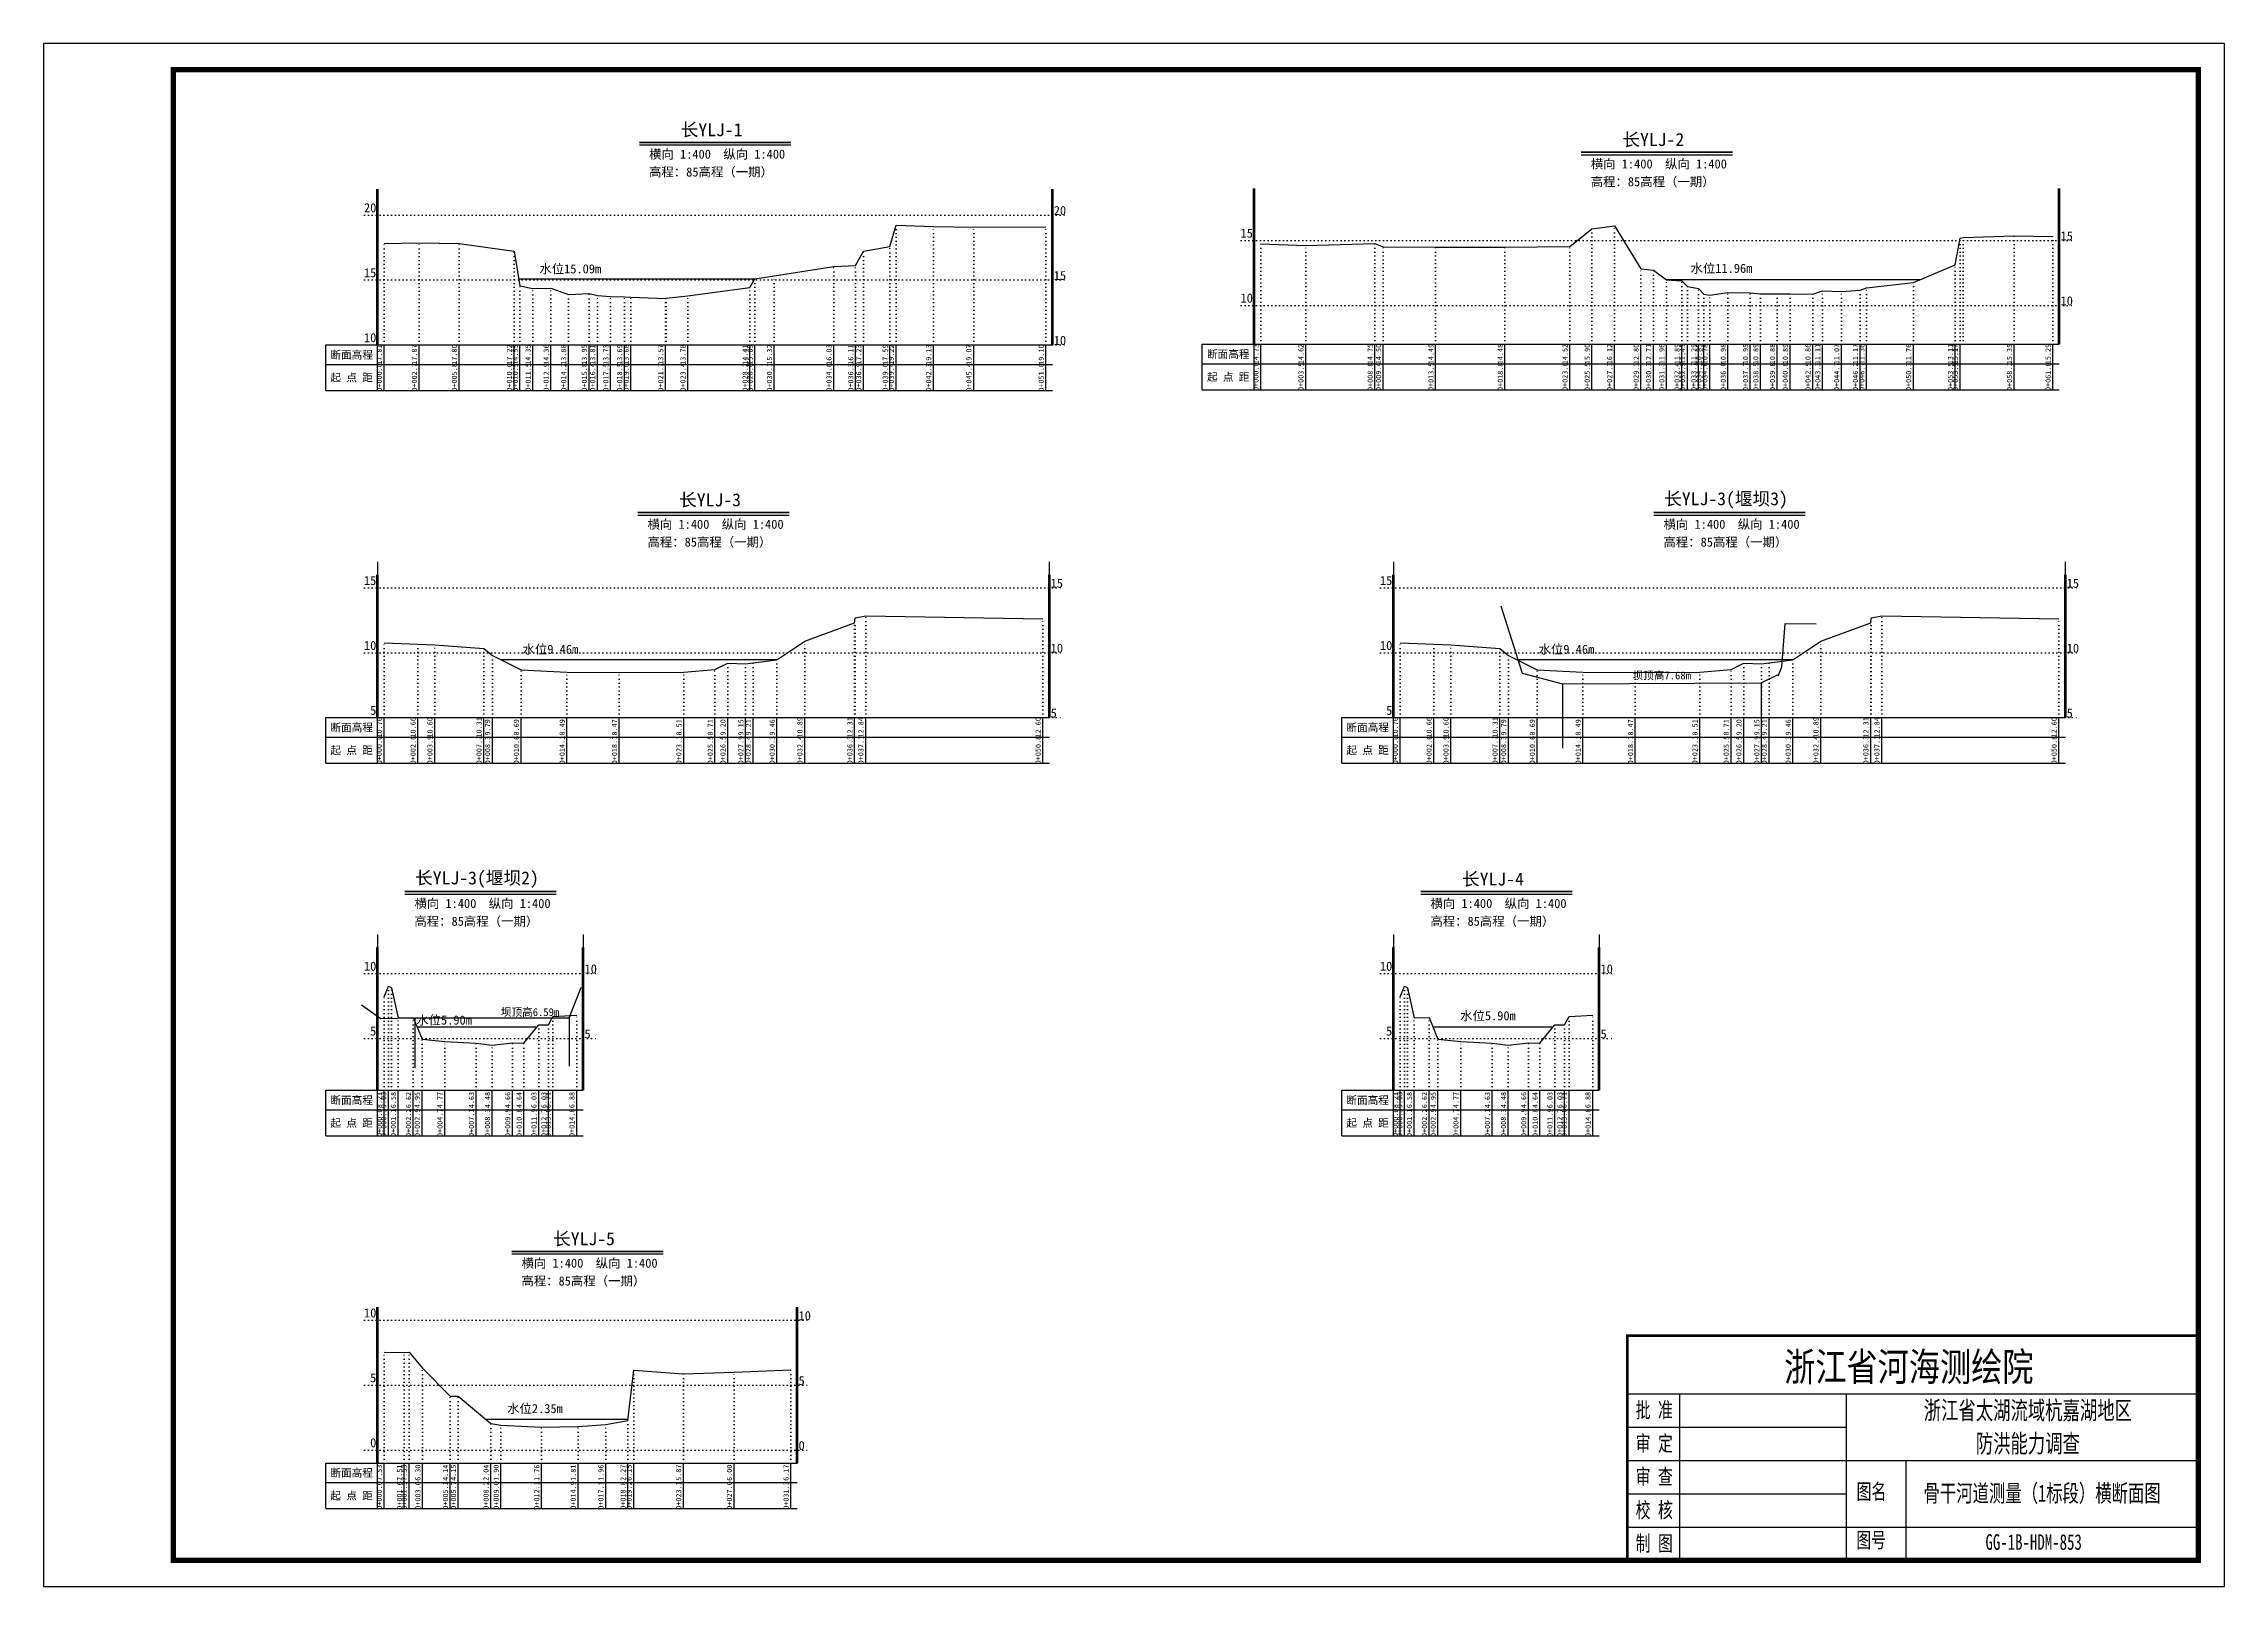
# Model space of a CAD drawing. Header units: millimetres. Extents: x 519117 to 519537, y 3371934 to 3372231.
import ezdxf
from ezdxf.enums import TextEntityAlignment as Align

# ---------------------------------------------------------------- set-up
doc = ezdxf.new("R2010")
doc.units = ezdxf.units.MM
doc.header["$LTSCALE"] = 0.4
doc.header["$MEASUREMENT"] = 0
doc.linetypes.add('X4', pattern=[1.6, 0, -1.6])
for name, color, linetype in [('DMX', 1, 'Continuous'), ('TEXT', 7, 'Continuous'), ('zdm1', 5, 'Continuous'), ('ZDMT5', 3, 'Continuous'), ('图层1', 4, 'Continuous'), ('图框', 7, 'Continuous'), ('堰坝', 7, 'Continuous'), ('断面名称', 5, 'Continuous'), ('比例尺', 3, 'Continuous')]:
    doc.layers.add(name, color=color, linetype=linetype)
doc.styles.add('HDM', font='仿宋_GB2312.ttf')
doc.styles.add('tk2', font='SimSun.ttf', dxfattribs={"width": 0.8})

msp = doc.modelspace()

# ---------------------------------------------------------------- linework, layer by layer
at = {"linetype": 'Continuous'}
msp.add_line((519141.53, 3371939.06), (519531.53, 3371939.06), dxfattribs=at)
at = {"lineweight": 100, "const_width": 0.5}
msp.add_lwpolyline([(519531.53, 3371982.35), (519421.53, 3371982.35), (519421.53, 3371939.06), (519531.53, 3371939.06), (519531.53, 3371982.35)], dxfattribs=at)
at = {"layer": 'DMX', "linetype": 'Continuous', "flags": 128}
for points in [[(519182.11, 3372192.59), (519188.86, 3372192.74), (519196.56, 3372192.56), (519207.16, 3372191.11), (519208.28, 3372184.44), (519210.76, 3372183.94), (519214.23, 3372183.96), (519217.61, 3372182.76), (519221.58, 3372182.94), (519223.18, 3372182.59), (519225.73, 3372182.39), (519228.38, 3372182.29), (519229.63, 3372182.26), (519236.31, 3372181.99), (519236.46, 3372182.06), (519240.58, 3372182.51), (519252.53, 3372184.09), (519253.53, 3372185.79), (519257.26, 3372186.36), (519268.71, 3372188.14), (519272.91, 3372188.34), (519274.43, 3372191.14), (519279.53, 3372192.04), (519280.71, 3372196.11), (519287.91, 3372195.89), (519295.66, 3372195.74), (519309.58, 3372195.81)], [(519350.93, 3372192.51), (519359.61, 3372192.23), (519372.93, 3372192.56), (519374.53, 3372191.93), (519384.63, 3372191.91), (519397.98, 3372191.88), (519410.46, 3372191.98), (519414.73, 3372195.43), (519419.06, 3372195.98), (519424.16, 3372187.68), (519426.56, 3372187.46), (519429.11, 3372185.58), (519432.03, 3372185.41), (519433.11, 3372184.31), (519435.26, 3372183.91), (519436.26, 3372182.81), (519437.41, 3372182.63), (519440.93, 3372183.13), (519445.23, 3372183.06), (519447.21, 3372182.91), (519450.41, 3372182.88), (519452.88, 3372182.91), (519457.26, 3372182.83), (519459.13, 3372183.46), (519462.78, 3372183.36), (519466.38, 3372183.61), (519467.63, 3372184.08), (519476.63, 3372185.08), (519484.68, 3372188.46), (519485.63, 3372193.61), (519486.21, 3372193.73), (519496.06, 3372194.06), (519503.48, 3372193.91)], [(519182.11, 3372115.71), (519188.61, 3372115.46), (519191.86, 3372115.31), (519201.31, 3372114.59), (519202.96, 3372113.29), (519208.48, 3372110.54), (519217.31, 3372110.04), (519227.41, 3372109.99), (519239.81, 3372110.09), (519245.83, 3372110.59), (519248.28, 3372111.81), (519251.73, 3372111.69), (519253.16, 3372111.84), (519257.76, 3372112.46), (519263.11, 3372116.04), (519272.73, 3372119.59), (519272.83, 3372120.51), (519274.86, 3372120.91), (519308.98, 3372120.31)], [(519377.78, 3372115.71), (519384.28, 3372115.46), (519387.53, 3372115.31), (519396.98, 3372114.59), (519398.63, 3372113.29), (519404.16, 3372110.54), (519412.98, 3372110.04), (519423.08, 3372109.99), (519435.48, 3372110.09), (519441.51, 3372110.59), (519443.96, 3372111.81), (519447.41, 3372111.69), (519448.83, 3372111.84), (519453.43, 3372112.46), (519458.78, 3372116.04), (519468.41, 3372119.59), (519468.51, 3372120.51), (519470.53, 3372120.91), (519504.66, 3372120.31)], [(519182.11, 3372047.59), (519182.96, 3372049.64), (519183.56, 3372049.29), (519184.81, 3372043.51), (519187.71, 3372043.61), (519189.41, 3372039.44), (519193.78, 3372038.99), (519199.83, 3372038.64), (519202.93, 3372038.26), (519206.83, 3372038.71), (519209.03, 3372038.66), (519211.88, 3372042.14), (519213.78, 3372042.14), (519214.63, 3372043.8), (519219.21, 3372044.02)], [(519377.78, 3372047.59), (519378.63, 3372049.64), (519379.23, 3372049.29), (519380.48, 3372043.51), (519383.38, 3372043.61), (519385.08, 3372039.44), (519389.46, 3372038.99), (519395.51, 3372038.64), (519398.61, 3372038.26), (519402.51, 3372038.71), (519404.71, 3372038.66), (519407.56, 3372042.14), (519409.46, 3372042.14), (519410.31, 3372043.8), (519414.88, 3372044.02)], [(519182.11, 3371979.14), (519185.98, 3371979.09), (519186.91, 3371979.14), (519189.53, 3371976.06), (519194.83, 3371970.66), (519196.38, 3371970.69), (519202.66, 3371965.41), (519204.61, 3371965.07), (519212.43, 3371964.71), (519219.46, 3371964.84), (519224.78, 3371965.21), (519229.06, 3371965.99), (519230.21, 3371975.69), (519239.76, 3371974.99), (519249.53, 3371975.31), (519260.43, 3371975.74)]]:
    msp.add_lwpolyline(points, dxfattribs=at)
at = {"layer": 'TEXT', "color": 0}
for p, q in [((519421.53, 3371971.15, 0), (519531.53, 3371971.15, 0)), ((519431.62, 3371971.15, 0), (519431.62, 3371945.48, 0)), ((519463.7, 3371971.15, 0), (519463.7, 3371945.48, 0)), ((519421.53, 3371964.73, 0), (519463.7, 3371964.73, 0)), ((519421.53, 3371958.31, 0), (519463.7, 3371958.31, 0)), ((519463.7, 3371958.31, 0), (519531.53, 3371958.31, 0)), ((519475.18, 3371958.31, 0), (519475.18, 3371939.06, 0)), ((519421.53, 3371951.9, 0), (519463.7, 3371951.9, 0)), ((519421.53, 3371945.48, 0), (519531.53, 3371945.48, 0)), ((519431.62, 3371945.48, 0), (519431.62, 3371939.06, 0)), ((519463.7, 3371945.48, 0), (519463.7, 3371939.06, 0))]:
    msp.add_line(p, q, dxfattribs=at)
at = {"layer": 'zdm1', "linetype": 'Continuous'}
for p, q in [((519180.73, 3372173.06), (519180.73, 3372203.06)), ((519180.98, 3372173.06), (519180.98, 3372203.06)), ((519310.71, 3372173.06), (519310.71, 3372203.06)), ((519310.96, 3372173.06), (519310.96, 3372203.06)), ((519349.56, 3372173.18), (519349.56, 3372203.18)), ((519349.81, 3372173.18), (519349.81, 3372203.18)), ((519504.61, 3372173.18), (519504.61, 3372203.18)), ((519504.86, 3372173.18), (519504.86, 3372203.18)), ((519170.86, 3372173.06), (519182.11, 3372173.06)), ((519170.86, 3372164.31), (519170.86, 3372173.06)), ((519180.86, 3372164.31), (519180.86, 3372173.06)), ((519182.11, 3372173.06), (519310.83, 3372173.06)), ((519339.68, 3372173.18), (519350.93, 3372173.18)), ((519339.68, 3372164.43), (519339.68, 3372173.18)), ((519349.68, 3372164.43), (519349.68, 3372173.18)), ((519350.93, 3372173.18), (519504.73, 3372173.18)), ((519170.86, 3372169.31), (519310.83, 3372169.31)), ((519339.68, 3372169.43), (519504.73, 3372169.43)), ((519170.86, 3372164.31), (519310.83, 3372164.31)), ((519339.68, 3372164.43), (519504.73, 3372164.43)), ((519180.73, 3372101.31), (519180.73, 3372128.81)), ((519180.98, 3372101.31), (519180.98, 3372128.81)), ((519310.11, 3372101.31), (519310.11, 3372128.81)), ((519310.36, 3372101.31), (519310.36, 3372128.81)), ((519376.41, 3372101.31), (519376.41, 3372128.81)), ((519376.66, 3372101.31), (519376.66, 3372128.81)), ((519505.78, 3372101.31), (519505.78, 3372128.81)), ((519506.03, 3372101.31), (519506.03, 3372128.81)), ((519170.86, 3372101.31), (519182.11, 3372101.31)), ((519170.86, 3372092.56), (519170.86, 3372101.31)), ((519180.86, 3372092.56), (519180.86, 3372101.31)), ((519182.11, 3372101.31), (519310.23, 3372101.31)), ((519366.53, 3372101.31), (519377.78, 3372101.31)), ((519366.53, 3372092.56), (519366.53, 3372101.31)), ((519376.53, 3372092.56), (519376.53, 3372101.31)), ((519377.78, 3372101.31), (519505.91, 3372101.31)), ((519170.86, 3372097.56), (519310.23, 3372097.56)), ((519366.53, 3372097.56), (519505.91, 3372097.56)), ((519170.86, 3372092.56), (519310.23, 3372092.56)), ((519366.53, 3372092.56), (519505.91, 3372092.56)), ((519180.73, 3372029.56), (519180.73, 3372057.06)), ((519180.98, 3372029.56), (519180.98, 3372057.06)), ((519220.33, 3372029.56), (519220.33, 3372057.06)), ((519220.58, 3372029.56), (519220.58, 3372057.06)), ((519376.41, 3372029.56), (519376.41, 3372057.06)), ((519376.66, 3372029.56), (519376.66, 3372057.06)), ((519416.01, 3372029.56), (519416.01, 3372057.06)), ((519416.26, 3372029.56), (519416.26, 3372057.06)), ((519170.86, 3372029.56), (519182.11, 3372029.56)), ((519170.86, 3372020.81), (519170.86, 3372029.56)), ((519180.86, 3372020.81), (519180.86, 3372029.56)), ((519182.11, 3372029.56), (519220.46, 3372029.56)), ((519366.53, 3372029.56), (519377.78, 3372029.56)), ((519366.53, 3372020.81), (519366.53, 3372029.56)), ((519376.53, 3372020.81), (519376.53, 3372029.56)), ((519377.78, 3372029.56), (519416.13, 3372029.56)), ((519170.86, 3372025.81), (519220.46, 3372025.81)), ((519366.53, 3372025.81), (519416.13, 3372025.81)), ((519170.86, 3372020.81), (519220.46, 3372020.81)), ((519366.53, 3372020.81), (519416.13, 3372020.81)), ((519180.73, 3371957.81), (519180.73, 3371987.81)), ((519180.98, 3371957.81), (519180.98, 3371987.81)), ((519261.56, 3371957.81), (519261.56, 3371987.81)), ((519261.81, 3371957.81), (519261.81, 3371987.81)), ((519170.86, 3371957.81), (519182.11, 3371957.81)), ((519170.86, 3371949.06), (519170.86, 3371957.81)), ((519180.86, 3371949.06), (519180.86, 3371957.81)), ((519182.11, 3371957.81), (519261.68, 3371957.81)), ((519170.86, 3371954.06), (519261.68, 3371954.06)), ((519170.86, 3371949.06), (519261.68, 3371949.06))]:
    msp.add_line(p, q, dxfattribs=at)
at = {"layer": 'zdm1', "linetype": 'X4'}
for p, q in [((519178.36, 3372198.06), (519313.33, 3372198.06)), ((519347.18, 3372193.18), (519507.23, 3372193.18)), ((519178.36, 3372185.56), (519313.33, 3372185.56)), ((519347.18, 3372180.68), (519507.23, 3372180.68)), ((519178.36, 3372173.06), (519313.33, 3372173.06)), ((519178.36, 3372126.31), (519312.73, 3372126.31)), ((519374.03, 3372126.31), (519508.41, 3372126.31)), ((519178.36, 3372113.81), (519312.73, 3372113.81)), ((519374.03, 3372113.81), (519508.41, 3372113.81)), ((519178.36, 3372101.31), (519312.73, 3372101.31)), ((519374.03, 3372101.31), (519508.41, 3372101.31)), ((519178.36, 3372052.06), (519222.96, 3372052.06)), ((519374.03, 3372052.06), (519418.63, 3372052.06)), ((519178.36, 3372039.56), (519222.96, 3372039.56)), ((519374.03, 3372039.56), (519418.63, 3372039.56)), ((519178.36, 3371985.31), (519264.18, 3371985.31)), ((519178.36, 3371972.81), (519264.18, 3371972.81)), ((519178.36, 3371960.31), (519264.18, 3371960.31))]:
    msp.add_line(p, q, dxfattribs=at)
at = {"layer": 'zdm1', "linetype": 'Continuous', "const_width": 0.25, "flags": 128}
for points in [[(519180.86, 3372200.56), (519180.86, 3372203.06)], [(519310.83, 3372200.56), (519310.83, 3372203.06)], [(519349.68, 3372200.68), (519349.68, 3372203.18)], [(519504.73, 3372200.68), (519504.73, 3372203.18)], [(519180.86, 3372195.56), (519180.86, 3372198.06)], [(519310.83, 3372195.56), (519310.83, 3372198.06)], [(519349.68, 3372195.68), (519349.68, 3372198.18)], [(519504.73, 3372195.68), (519504.73, 3372198.18)], [(519180.86, 3372190.56), (519180.86, 3372193.06)], [(519310.83, 3372190.56), (519310.83, 3372193.06)], [(519349.68, 3372190.68), (519349.68, 3372193.18)], [(519504.73, 3372190.68), (519504.73, 3372193.18)], [(519180.86, 3372185.56), (519180.86, 3372188.06)], [(519310.83, 3372185.56), (519310.83, 3372188.06)], [(519349.68, 3372185.68), (519349.68, 3372188.18)], [(519504.73, 3372185.68), (519504.73, 3372188.18)], [(519180.86, 3372180.56), (519180.86, 3372183.06)], [(519310.83, 3372180.56), (519310.83, 3372183.06)], [(519349.68, 3372180.68), (519349.68, 3372183.18)], [(519504.73, 3372180.68), (519504.73, 3372183.18)], [(519180.86, 3372175.56), (519180.86, 3372178.06)], [(519310.83, 3372175.56), (519310.83, 3372178.06)], [(519349.68, 3372175.68), (519349.68, 3372178.18)], [(519504.73, 3372175.68), (519504.73, 3372178.18)], [(519180.86, 3372128.81), (519180.86, 3372131.31)], [(519310.23, 3372128.81), (519310.23, 3372131.31)], [(519376.53, 3372128.81), (519376.53, 3372131.31)], [(519505.91, 3372128.81), (519505.91, 3372131.31)], [(519180.86, 3372123.81), (519180.86, 3372126.31)], [(519310.23, 3372123.81), (519310.23, 3372126.31)], [(519376.53, 3372123.81), (519376.53, 3372126.31)], [(519505.91, 3372123.81), (519505.91, 3372126.31)], [(519180.86, 3372118.81), (519180.86, 3372121.31)], [(519310.23, 3372118.81), (519310.23, 3372121.31)], [(519376.53, 3372118.81), (519376.53, 3372121.31)], [(519505.91, 3372118.81), (519505.91, 3372121.31)], [(519180.86, 3372113.81), (519180.86, 3372116.31)], [(519310.23, 3372113.81), (519310.23, 3372116.31)], [(519376.53, 3372113.81), (519376.53, 3372116.31)], [(519505.91, 3372113.81), (519505.91, 3372116.31)], [(519180.86, 3372108.81), (519180.86, 3372111.31)], [(519310.23, 3372108.81), (519310.23, 3372111.31)], [(519376.53, 3372108.81), (519376.53, 3372111.31)], [(519505.91, 3372108.81), (519505.91, 3372111.31)], [(519180.86, 3372103.81), (519180.86, 3372106.31)], [(519310.23, 3372103.81), (519310.23, 3372106.31)], [(519376.53, 3372103.81), (519376.53, 3372106.31)], [(519505.91, 3372103.81), (519505.91, 3372106.31)], [(519180.86, 3372057.06), (519180.86, 3372059.56)], [(519220.46, 3372057.06), (519220.46, 3372059.56)], [(519376.53, 3372057.06), (519376.53, 3372059.56)], [(519416.13, 3372057.06), (519416.13, 3372059.56)], [(519180.86, 3372052.06), (519180.86, 3372054.56)], [(519220.46, 3372052.06), (519220.46, 3372054.56)], [(519376.53, 3372052.06), (519376.53, 3372054.56)], [(519416.13, 3372052.06), (519416.13, 3372054.56)], [(519180.86, 3372047.06), (519180.86, 3372049.56)], [(519220.46, 3372047.06), (519220.46, 3372049.56)], [(519376.53, 3372047.06), (519376.53, 3372049.56)], [(519416.13, 3372047.06), (519416.13, 3372049.56)], [(519180.86, 3372042.06), (519180.86, 3372044.56)], [(519220.46, 3372042.06), (519220.46, 3372044.56)], [(519376.53, 3372042.06), (519376.53, 3372044.56)], [(519416.13, 3372042.06), (519416.13, 3372044.56)], [(519180.86, 3372037.06), (519180.86, 3372039.56)], [(519220.46, 3372037.06), (519220.46, 3372039.56)], [(519376.53, 3372037.06), (519376.53, 3372039.56)], [(519416.13, 3372037.06), (519416.13, 3372039.56)], [(519180.86, 3372032.06), (519180.86, 3372034.56)], [(519220.46, 3372032.06), (519220.46, 3372034.56)], [(519376.53, 3372032.06), (519376.53, 3372034.56)], [(519416.13, 3372032.06), (519416.13, 3372034.56)], [(519180.86, 3371985.31), (519180.86, 3371987.81)], [(519261.68, 3371985.31), (519261.68, 3371987.81)], [(519180.86, 3371980.31), (519180.86, 3371982.81)], [(519261.68, 3371980.31), (519261.68, 3371982.81)], [(519180.86, 3371975.31), (519180.86, 3371977.81)], [(519261.68, 3371975.31), (519261.68, 3371977.81)], [(519180.86, 3371970.31), (519180.86, 3371972.81)], [(519261.68, 3371970.31), (519261.68, 3371972.81)], [(519180.86, 3371965.31), (519180.86, 3371967.81)], [(519261.68, 3371965.31), (519261.68, 3371967.81)], [(519180.86, 3371960.31), (519180.86, 3371962.81)], [(519261.68, 3371960.31), (519261.68, 3371962.81)]]:
    msp.add_lwpolyline(points, dxfattribs=at)
at = {"layer": 'ZDMT5', "linetype": 'X4'}
for p, q in [((519188.86, 3372173.06), (519188.86, 3372192.74)), ((519280.71, 3372173.06), (519280.71, 3372196.11)), ((519287.91, 3372173.06), (519287.91, 3372195.89)), ((519295.66, 3372173.06), (519295.66, 3372195.74)), ((519309.58, 3372173.06), (519309.58, 3372195.81)), ((519414.73, 3372173.18), (519414.73, 3372195.43)), ((519419.06, 3372173.18), (519419.06, 3372195.98)), ((519485.63, 3372173.18), (519485.63, 3372193.61)), ((519486.21, 3372173.18), (519486.21, 3372193.73)), ((519496.06, 3372173.18), (519496.06, 3372194.06)), ((519503.48, 3372173.18), (519503.48, 3372193.91)), ((519182.11, 3372173.06), (519182.11, 3372192.59)), ((519196.56, 3372173.06), (519196.56, 3372192.56)), ((519207.16, 3372173.06), (519207.16, 3372191.11)), ((519274.43, 3372173.06), (519274.43, 3372191.14)), ((519279.53, 3372173.06), (519279.53, 3372192.04)), ((519350.93, 3372173.18), (519350.93, 3372192.51)), ((519359.61, 3372173.18), (519359.61, 3372192.23)), ((519372.93, 3372173.18), (519372.93, 3372192.56)), ((519374.53, 3372173.18), (519374.53, 3372191.93)), ((519384.63, 3372173.18), (519384.63, 3372191.91)), ((519397.98, 3372173.18), (519397.98, 3372191.88)), ((519410.46, 3372173.18), (519410.46, 3372191.98)), ((519484.68, 3372173.18), (519484.68, 3372188.46)), ((519208.28, 3372173.06), (519208.28, 3372184.44)), ((519253.53, 3372173.06), (519253.53, 3372185.79)), ((519257.26, 3372173.06), (519257.26, 3372186.36)), ((519268.71, 3372173.06), (519268.71, 3372188.14)), ((519272.91, 3372173.06), (519272.91, 3372188.34)), ((519424.16, 3372173.18), (519424.16, 3372187.68)), ((519426.56, 3372173.18), (519426.56, 3372187.46)), ((519429.11, 3372173.18), (519429.11, 3372185.58)), ((519432.03, 3372173.18), (519432.03, 3372185.41)), ((519433.11, 3372173.18), (519433.11, 3372184.31)), ((519476.63, 3372173.18), (519476.63, 3372185.08)), ((519210.76, 3372173.06), (519210.76, 3372183.94)), ((519214.23, 3372173.06), (519214.23, 3372183.96)), ((519217.61, 3372173.06), (519217.61, 3372182.76)), ((519221.58, 3372173.06), (519221.58, 3372182.94)), ((519223.18, 3372173.06), (519223.18, 3372182.59)), ((519225.73, 3372173.06), (519225.73, 3372182.39)), ((519228.38, 3372173.06), (519228.38, 3372182.29)), ((519229.63, 3372173.06), (519229.63, 3372182.26)), ((519236.31, 3372173.06), (519236.31, 3372181.99)), ((519236.46, 3372173.06), (519236.46, 3372182.06)), ((519240.58, 3372173.06), (519240.58, 3372182.51)), ((519252.53, 3372173.06), (519252.53, 3372184.09)), ((519435.26, 3372173.18), (519435.26, 3372183.91)), ((519436.26, 3372173.18), (519436.26, 3372182.81)), ((519437.41, 3372173.18), (519437.41, 3372182.63)), ((519440.93, 3372173.18), (519440.93, 3372183.13)), ((519445.23, 3372173.18), (519445.23, 3372183.06)), ((519447.21, 3372173.18), (519447.21, 3372182.91)), ((519450.41, 3372173.18), (519450.41, 3372182.88)), ((519452.88, 3372173.18), (519452.88, 3372182.91)), ((519457.26, 3372173.18), (519457.26, 3372182.83)), ((519459.13, 3372173.18), (519459.13, 3372183.46)), ((519462.78, 3372173.18), (519462.78, 3372183.36)), ((519466.38, 3372173.18), (519466.38, 3372183.61)), ((519467.63, 3372173.18), (519467.63, 3372184.08)), ((519272.73, 3372101.31), (519272.73, 3372119.59)), ((519272.83, 3372101.31), (519272.83, 3372120.51)), ((519274.86, 3372101.31), (519274.86, 3372120.91)), ((519308.98, 3372101.31), (519308.98, 3372120.31)), ((519468.41, 3372101.31), (519468.41, 3372119.59)), ((519468.51, 3372101.31), (519468.51, 3372120.51)), ((519470.53, 3372101.31), (519470.53, 3372120.91)), ((519504.66, 3372101.31), (519504.66, 3372120.31)), ((519182.11, 3372101.31), (519182.11, 3372115.71)), ((519188.61, 3372101.31), (519188.61, 3372115.46)), ((519191.86, 3372101.31), (519191.86, 3372115.31)), ((519201.31, 3372101.31), (519201.31, 3372114.59)), ((519202.96, 3372101.31), (519202.96, 3372113.29)), ((519263.11, 3372101.31), (519263.11, 3372116.04)), ((519377.78, 3372101.31), (519377.78, 3372115.71)), ((519384.28, 3372101.31), (519384.28, 3372115.46)), ((519387.53, 3372101.31), (519387.53, 3372115.31)), ((519396.98, 3372101.31), (519396.98, 3372114.59)), ((519398.63, 3372101.31), (519398.63, 3372113.29)), ((519458.78, 3372101.31), (519458.78, 3372116.04)), ((519208.48, 3372101.31), (519208.48, 3372110.54)), ((519217.31, 3372101.31), (519217.31, 3372110.04)), ((519227.41, 3372101.31), (519227.41, 3372109.99)), ((519239.81, 3372101.31), (519239.81, 3372110.09)), ((519245.83, 3372101.31), (519245.83, 3372110.59)), ((519248.28, 3372101.31), (519248.28, 3372111.81)), ((519251.73, 3372101.31), (519251.73, 3372111.69)), ((519253.16, 3372101.31), (519253.16, 3372111.84)), ((519257.76, 3372101.31), (519257.76, 3372112.46)), ((519404.16, 3372101.31), (519404.16, 3372110.54)), ((519412.98, 3372101.31), (519412.98, 3372110.04)), ((519423.08, 3372101.31), (519423.08, 3372109.99)), ((519435.48, 3372101.31), (519435.48, 3372110.09)), ((519441.51, 3372101.31), (519441.51, 3372110.59)), ((519443.96, 3372101.31), (519443.96, 3372111.81)), ((519447.41, 3372101.31), (519447.41, 3372111.69)), ((519448.83, 3372101.31), (519448.83, 3372111.84)), ((519453.43, 3372101.31), (519453.43, 3372112.46)), ((519182.11, 3372029.56), (519182.11, 3372047.59)), ((519182.96, 3372029.56), (519182.96, 3372049.64)), ((519183.56, 3372029.56), (519183.56, 3372049.29)), ((519377.78, 3372029.56), (519377.78, 3372047.59)), ((519378.63, 3372029.56), (519378.63, 3372049.64)), ((519379.23, 3372029.56), (519379.23, 3372049.29)), ((519184.81, 3372029.56), (519184.81, 3372043.51)), ((519187.71, 3372029.56), (519187.71, 3372043.61)), ((519211.88, 3372029.56), (519211.88, 3372042.14)), ((519213.78, 3372029.56), (519213.78, 3372042.14)), ((519214.63, 3372029.56), (519214.63, 3372043.8)), ((519219.21, 3372029.56), (519219.21, 3372044.02)), ((519380.48, 3372029.56), (519380.48, 3372043.51)), ((519383.38, 3372029.56), (519383.38, 3372043.61)), ((519407.56, 3372029.56), (519407.56, 3372042.14)), ((519409.46, 3372029.56), (519409.46, 3372042.14)), ((519410.31, 3372029.56), (519410.31, 3372043.8)), ((519414.88, 3372029.56), (519414.88, 3372044.02)), ((519189.41, 3372029.56), (519189.41, 3372039.44)), ((519193.78, 3372029.56), (519193.78, 3372038.99)), ((519199.83, 3372029.56), (519199.83, 3372038.64)), ((519202.93, 3372029.56), (519202.93, 3372038.26)), ((519206.83, 3372029.56), (519206.83, 3372038.71)), ((519209.03, 3372029.56), (519209.03, 3372038.66)), ((519214.63, 3372029.56), (519214.63, 3372039.84)), ((519219.21, 3372029.56), (519219.21, 3372039.26)), ((519385.08, 3372029.56), (519385.08, 3372039.44)), ((519389.46, 3372029.56), (519389.46, 3372038.99)), ((519395.51, 3372029.56), (519395.51, 3372038.64)), ((519398.61, 3372029.56), (519398.61, 3372038.26)), ((519402.51, 3372029.56), (519402.51, 3372038.71)), ((519404.71, 3372029.56), (519404.71, 3372038.66)), ((519182.11, 3371957.81), (519182.11, 3371979.14)), ((519185.98, 3371957.81), (519185.98, 3371979.09)), ((519186.91, 3371957.81), (519186.91, 3371979.14)), ((519189.53, 3371957.81), (519189.53, 3371976.06)), ((519230.21, 3371957.81), (519230.21, 3371975.69)), ((519239.76, 3371957.81), (519239.76, 3371974.99)), ((519249.53, 3371957.81), (519249.53, 3371975.31)), ((519260.43, 3371957.81), (519260.43, 3371975.74)), ((519194.83, 3371957.81), (519194.83, 3371970.66)), ((519196.38, 3371957.81), (519196.38, 3371970.69)), ((519229.06, 3371957.81), (519229.06, 3371965.99)), ((519202.66, 3371957.81), (519202.66, 3371965.41)), ((519204.61, 3371957.81), (519204.61, 3371965.07)), ((519212.43, 3371957.81), (519212.43, 3371964.71)), ((519219.46, 3371957.81), (519219.5, 3371964.85)), ((519224.78, 3371957.81), (519224.78, 3371965.21))]:
    msp.add_line(p, q, dxfattribs=at)
at = {"layer": 'ZDMT5', "linetype": 'Continuous'}
for p, q in [((519182.11, 3372164.31), (519182.11, 3372173.06)), ((519188.86, 3372164.31), (519188.86, 3372173.06)), ((519196.56, 3372164.31), (519196.56, 3372173.06)), ((519207.16, 3372164.31), (519207.16, 3372173.06)), ((519208.28, 3372164.31), (519208.28, 3372173.06)), ((519210.76, 3372164.31), (519210.76, 3372173.06)), ((519214.23, 3372164.31), (519214.23, 3372173.06)), ((519217.61, 3372164.31), (519217.61, 3372173.06)), ((519221.58, 3372164.31), (519221.58, 3372173.06)), ((519223.18, 3372164.31), (519223.18, 3372173.06)), ((519225.73, 3372164.31), (519225.73, 3372173.06)), ((519228.38, 3372164.31), (519228.38, 3372173.06)), ((519229.63, 3372164.31), (519229.63, 3372173.06)), ((519236.31, 3372164.31), (519236.31, 3372173.06)), ((519240.58, 3372164.31), (519240.58, 3372173.06)), ((519252.53, 3372164.31), (519252.53, 3372173.06)), ((519253.53, 3372164.31), (519253.53, 3372173.06)), ((519257.26, 3372164.31), (519257.26, 3372173.06)), ((519268.71, 3372164.31), (519268.71, 3372173.06)), ((519272.91, 3372164.31), (519272.91, 3372173.06)), ((519274.43, 3372164.31), (519274.43, 3372173.06)), ((519279.53, 3372164.31), (519279.53, 3372173.06)), ((519280.71, 3372164.31), (519280.71, 3372173.06)), ((519287.91, 3372164.31), (519287.91, 3372173.06)), ((519295.66, 3372164.31), (519295.66, 3372173.06)), ((519309.58, 3372164.31), (519309.58, 3372173.06)), ((519350.93, 3372164.43), (519350.93, 3372173.18)), ((519359.61, 3372164.43), (519359.61, 3372173.18)), ((519372.93, 3372164.43), (519372.93, 3372173.18)), ((519374.53, 3372164.43), (519374.53, 3372173.18)), ((519384.63, 3372164.43), (519384.63, 3372173.18)), ((519397.98, 3372164.43), (519397.98, 3372173.18)), ((519410.46, 3372164.43), (519410.46, 3372173.18)), ((519414.73, 3372164.43), (519414.73, 3372173.18)), ((519419.06, 3372164.43), (519419.06, 3372173.18)), ((519424.16, 3372164.43), (519424.16, 3372173.18)), ((519426.56, 3372164.43), (519426.56, 3372173.18)), ((519429.11, 3372164.43), (519429.11, 3372173.18)), ((519432.03, 3372164.43), (519432.03, 3372173.18)), ((519433.11, 3372164.43), (519433.11, 3372173.18)), ((519435.26, 3372164.43), (519435.26, 3372173.18)), ((519436.26, 3372164.43), (519436.26, 3372173.18)), ((519437.41, 3372164.43), (519437.41, 3372173.18)), ((519440.93, 3372164.43), (519440.93, 3372173.18)), ((519445.23, 3372164.43), (519445.23, 3372173.18)), ((519447.21, 3372164.43), (519447.21, 3372173.18)), ((519450.41, 3372164.43), (519450.41, 3372173.18)), ((519452.88, 3372164.43), (519452.88, 3372173.18)), ((519457.26, 3372164.43), (519457.26, 3372173.18)), ((519459.13, 3372164.43), (519459.13, 3372173.18)), ((519462.78, 3372164.43), (519462.78, 3372173.18)), ((519466.38, 3372164.43), (519466.38, 3372173.18)), ((519467.63, 3372164.43), (519467.63, 3372173.18)), ((519476.63, 3372164.43), (519476.63, 3372173.18)), ((519484.68, 3372164.43), (519484.68, 3372173.18)), ((519485.63, 3372164.43), (519485.63, 3372173.18)), ((519496.06, 3372164.43), (519496.06, 3372173.18)), ((519503.48, 3372164.43), (519503.48, 3372173.18)), ((519182.11, 3372092.56), (519182.11, 3372101.31)), ((519188.61, 3372092.56), (519188.61, 3372101.31)), ((519191.86, 3372092.56), (519191.86, 3372101.31)), ((519201.31, 3372092.56), (519201.31, 3372101.31)), ((519202.96, 3372092.56), (519202.96, 3372101.31)), ((519208.48, 3372092.56), (519208.48, 3372101.31)), ((519217.31, 3372092.56), (519217.31, 3372101.31)), ((519227.41, 3372092.56), (519227.41, 3372101.31)), ((519239.81, 3372092.56), (519239.81, 3372101.31)), ((519245.83, 3372092.56), (519245.83, 3372101.31)), ((519248.28, 3372092.56), (519248.28, 3372101.31)), ((519251.73, 3372092.56), (519251.73, 3372101.31)), ((519253.16, 3372092.56), (519253.16, 3372101.31)), ((519257.76, 3372092.56), (519257.76, 3372101.31)), ((519263.11, 3372092.56), (519263.11, 3372101.31)), ((519272.73, 3372092.56), (519272.73, 3372101.31)), ((519274.86, 3372092.56), (519274.86, 3372101.31)), ((519308.98, 3372092.56), (519308.98, 3372101.31)), ((519377.78, 3372092.56), (519377.78, 3372101.31)), ((519384.28, 3372092.56), (519384.28, 3372101.31)), ((519387.53, 3372092.56), (519387.53, 3372101.31)), ((519396.98, 3372092.56), (519396.98, 3372101.31)), ((519398.63, 3372092.56), (519398.63, 3372101.31)), ((519404.16, 3372092.56), (519404.16, 3372101.31)), ((519412.98, 3372092.56), (519412.98, 3372101.31)), ((519423.08, 3372092.56), (519423.08, 3372101.31)), ((519435.48, 3372092.56), (519435.48, 3372101.31)), ((519441.51, 3372092.56), (519441.51, 3372101.31)), ((519443.96, 3372092.56), (519443.96, 3372101.31)), ((519447.41, 3372092.56), (519447.41, 3372101.31)), ((519448.83, 3372092.56), (519448.83, 3372101.31)), ((519453.43, 3372092.56), (519453.43, 3372101.31)), ((519458.78, 3372092.56), (519458.78, 3372101.31)), ((519468.41, 3372092.56), (519468.41, 3372101.31)), ((519470.53, 3372092.56), (519470.53, 3372101.31)), ((519504.66, 3372092.56), (519504.66, 3372101.31)), ((519182.11, 3372020.81), (519182.11, 3372029.56)), ((519182.96, 3372020.81), (519182.96, 3372029.56)), ((519184.81, 3372020.81), (519184.81, 3372029.56)), ((519187.71, 3372020.81), (519187.71, 3372029.56)), ((519189.41, 3372020.81), (519189.41, 3372029.56)), ((519193.78, 3372020.81), (519193.78, 3372029.56)), ((519199.83, 3372020.81), (519199.83, 3372029.56)), ((519202.93, 3372020.81), (519202.93, 3372029.56)), ((519206.83, 3372020.81), (519206.83, 3372029.56)), ((519209.03, 3372020.81), (519209.03, 3372029.56)), ((519211.88, 3372020.81), (519211.88, 3372029.56)), ((519213.78, 3372020.81), (519213.78, 3372029.56)), ((519214.63, 3372020.81), (519214.63, 3372029.56)), ((519214.63, 3372020.81), (519214.63, 3372029.56)), ((519219.21, 3372020.81), (519219.21, 3372029.56)), ((519219.21, 3372020.81), (519219.21, 3372029.56)), ((519377.78, 3372020.81), (519377.78, 3372029.56)), ((519378.63, 3372020.81), (519378.63, 3372029.56)), ((519380.48, 3372020.81), (519380.48, 3372029.56)), ((519383.38, 3372020.81), (519383.38, 3372029.56)), ((519385.08, 3372020.81), (519385.08, 3372029.56)), ((519389.46, 3372020.81), (519389.46, 3372029.56)), ((519395.51, 3372020.81), (519395.51, 3372029.56)), ((519398.61, 3372020.81), (519398.61, 3372029.56)), ((519402.51, 3372020.81), (519402.51, 3372029.56)), ((519404.71, 3372020.81), (519404.71, 3372029.56)), ((519407.56, 3372020.81), (519407.56, 3372029.56)), ((519409.46, 3372020.81), (519409.46, 3372029.56)), ((519410.31, 3372020.81), (519410.31, 3372029.56)), ((519414.88, 3372020.81), (519414.88, 3372029.56)), ((519182.11, 3371949.06), (519182.11, 3371957.81)), ((519185.98, 3371949.06), (519185.98, 3371957.81)), ((519186.91, 3371949.06), (519186.91, 3371957.81)), ((519189.53, 3371949.06), (519189.53, 3371957.81)), ((519194.83, 3371949.06), (519194.83, 3371957.81)), ((519196.38, 3371949.06), (519196.38, 3371957.81)), ((519202.66, 3371949.06), (519202.66, 3371957.81)), ((519204.61, 3371949.06), (519204.61, 3371957.81)), ((519212.43, 3371949.06), (519212.43, 3371957.81)), ((519219.46, 3371949.06), (519219.46, 3371957.81)), ((519224.78, 3371949.06), (519224.78, 3371957.81)), ((519229.06, 3371949.06), (519229.06, 3371957.81)), ((519230.21, 3371949.06), (519230.21, 3371957.81)), ((519239.76, 3371949.06), (519239.76, 3371957.81)), ((519249.53, 3371949.06), (519249.53, 3371957.81)), ((519260.43, 3371949.06), (519260.43, 3371957.81))]:
    msp.add_line(p, q, dxfattribs=at)
at = {"layer": '图层1', "color": 6, "linetype": 'Continuous', "flags": 128}
for points in [[(519208.05, 3372185.8), (519253.58, 3372185.8)], [(519477.85, 3372185.59), (519429.09, 3372185.59)], [(519204.61, 3372112.47), (519257.76, 3372112.47)], [(519400.28, 3372112.47), (519453.44, 3372112.47)], [(519188.44, 3372041.81), (519211.62, 3372041.81)], [(519384.12, 3372041.81), (519407.29, 3372041.81)], [(519229.16, 3371966.2), (519201.73, 3371966.2)]]:
    msp.add_lwpolyline(points, dxfattribs=at)
at = {"layer": '图框', "flags": 128}
msp.add_lwpolyline([(519116.53, 3371934.06), (519536.53, 3371934.06), (519536.53, 3372231.06), (519116.53, 3372231.06)], close=True, dxfattribs=at)
at = {"layer": '图框', "const_width": 1, "flags": 128}
msp.add_lwpolyline([(519141.53, 3371939.06), (519531.53, 3371939.06), (519531.53, 3372226.06), (519141.53, 3372226.06)], close=True, dxfattribs=at)
at = {"layer": '堰坝', "linetype": 'Continuous', "flags": 128}
for points in [[(519397.15, 3372122.83), (519401.28, 3372109.88), (519409.08, 3372107.84), (519447.29, 3372108.01), (519450.35, 3372109.48), (519450.64, 3372109.48), (519451.31, 3372111.06), (519451.92, 3372119.43), (519457.89, 3372119.34)], [(519409.08, 3372107.84), (519409.08, 3372095.44)], [(519447.29, 3372108.01), (519447.33, 3372097.27)], [(519177.73, 3372046.01), (519181.46, 3372043.36), (519188, 3372043.51), (519217.76, 3372043.54), (519220.07, 3372049.36), (519220.07, 3372049.36)], [(519188, 3372043.51), (519188, 3372033.89)], [(519217.76, 3372043.54), (519217.76, 3372034.21)]]:
    msp.add_lwpolyline(points, dxfattribs=at)
at = {"layer": '比例尺', "color": 3, "linetype": 'Continuous', "lineweight": 40}
for p, q in [((519231.28, 3372212.06), (519260.41, 3372212.06)), ((519412.64, 3372210.18), (519441.77, 3372210.18)), ((519230.98, 3372140.81), (519260.11, 3372140.81)), ((519426.66, 3372140.81), (519455.78, 3372140.81)), ((519186.1, 3372067.81), (519215.22, 3372067.81)), ((519381.77, 3372067.81), (519410.89, 3372067.81)), ((519206.71, 3371998.56), (519235.83, 3371998.56))]:
    msp.add_line(p, q, dxfattribs=at)
at = {"layer": '比例尺', "color": 3, "linetype": 'Continuous'}
for p, q in [((519231.28, 3372211.56), (519260.41, 3372211.56)), ((519412.64, 3372209.68), (519441.77, 3372209.68)), ((519230.98, 3372140.31), (519260.11, 3372140.31)), ((519426.66, 3372140.31), (519455.78, 3372140.31)), ((519186.1, 3372067.31), (519215.22, 3372067.31)), ((519381.77, 3372067.31), (519410.89, 3372067.31)), ((519206.71, 3371998.06), (519235.83, 3371998.06))]:
    msp.add_line(p, q, dxfattribs=at)

# ---------------------------------------------------------------- texts
at = {"layer": 'TEXT', "color": 7, "ltscale": 8, "style": 'tk2'}
for tag, p, s, height, width in [('浙江省河海测绘院', (519451.75, 3371973.58, 0), '（单位名称）', 5.5, 0.8), ('批 准', (519423.15, 3371966.52, 0), '批准', 3, 0.7), ('审 定', (519423.15, 3371960.1, 0), '审定', 3, 0.7), ('审 查', (519423.15, 3371953.68, 0), '审 查', 3, 0.7), ('图名', (519465.69, 3371950.81, 0), '审查', 3, 0.7), ('校 核', (519423.15, 3371947.27, 0), '校 核', 3, 0.7), ('制 图', (519423.15, 3371940.85, 0), '制 图', 3, 0.7), ('图号', (519465.64, 3371941.48, 0), '图号', 3, 0.7)]:
    msp.add_attdef(tag, p, s, height=height, dxfattribs=dict(at, width=width))
at = {"layer": 'TEXT', "color": 0, "style": 'tk2', "width": 0.7}
for tag, text, height, p in [('浙江省太湖流域杭嘉湖地区', '浙江省太湖流域杭嘉湖地区', 3.5, (519498.68, 3371967.96, -206.67)), ('防洪能力调查', '防洪能力调查', 3.5, (519498.68, 3371961.57, -206.67)), ('骨干河道测量（1标段）横断面图', '骨干河道测量（1标段）横断面图', 3.3, (519501.43, 3371952, -206.67)), ('GG-1B-HDM-853', 'GG-1B-HDM-001', 3, (519499.8, 3371942.6, -206.67))]:
    msp.add_attdef(tag, text=text, height=height, dxfattribs=at).set_placement(p, align=Align.MIDDLE_CENTER)
at = {"layer": 'zdm1', "linetype": 'Continuous', "style": 'HDM'}
for s, p in [('20', (519180.61, 3372198.06)), ('15', (519349.43, 3372193.18)), ('15', (519180.61, 3372185.56)), ('10', (519349.43, 3372180.68)), ('10', (519180.61, 3372173.06)), ('15', (519180.61, 3372126.31)), ('15', (519376.28, 3372126.31)), ('10', (519180.61, 3372113.81)), ('10', (519376.28, 3372113.81)), ('5', (519180.61, 3372101.31)), ('5', (519376.28, 3372101.31)), ('10', (519180.61, 3372052.06)), ('10', (519376.28, 3372052.06)), ('5', (519180.61, 3372039.56)), ('5', (519376.28, 3372039.56)), ('10', (519180.61, 3371985.31)), ('5', (519180.61, 3371972.81)), ('0', (519180.61, 3371960.31))]:
    msp.add_text(s, height=1.75, dxfattribs=at).set_placement(p, align=Align.BOTTOM_RIGHT)
for s, p in [('20', (519311.08, 3372198.06)), ('15', (519504.98, 3372193.18)), ('15', (519311.08, 3372185.56)), ('10', (519504.98, 3372180.68)), ('10', (519311.08, 3372173.06)), ('15', (519310.48, 3372126.31)), ('15', (519506.16, 3372126.31)), ('10', (519310.48, 3372113.81)), ('10', (519506.16, 3372113.81)), ('5', (519310.48, 3372101.31)), ('5', (519506.16, 3372101.31)), ('10', (519220.71, 3372052.06)), ('10', (519416.38, 3372052.06)), ('5', (519220.71, 3372039.56)), ('5', (519416.38, 3372039.56)), ('10', (519261.93, 3371985.31)), ('5', (519261.93, 3371972.81)), ('0', (519261.93, 3371960.31))]:
    msp.add_text(s, height=1.75, dxfattribs=at).set_placement(p)
for s, p in [('断面高程', (519175.86, 3372171.19)), ('断面高程', (519344.68, 3372171.31)), ('起 点 距', (519175.86, 3372166.81)), ('起 点 距', (519344.68, 3372166.93)), ('断面高程', (519175.86, 3372099.44)), ('断面高程', (519371.53, 3372099.44)), ('起 点 距', (519175.86, 3372095.06)), ('起 点 距', (519371.53, 3372095.06)), ('断面高程', (519175.86, 3372027.69)), ('断面高程', (519371.53, 3372027.69)), ('起 点 距', (519175.86, 3372023.31)), ('起 点 距', (519371.53, 3372023.31)), ('断面高程', (519175.86, 3371955.94)), ('起 点 距', (519175.86, 3371951.56))]:
    msp.add_text(s, height=1.5, dxfattribs=at).set_placement(p, align=Align.MIDDLE)
at = {"layer": 'ZDMT5', "linetype": 'Continuous', "style": 'HDM'}
for s, p in [('17.81', (519181.98, 3372171.19)), ('17.87', (519188.73, 3372171.19)), ('17.80', (519196.43, 3372171.19)), ('17.22', (519207.03, 3372171.19)), ('14.55', (519208.16, 3372171.19)), ('14.35', (519210.63, 3372171.19)), ('14.36', (519214.11, 3372171.19)), ('13.88', (519217.48, 3372171.19)), ('13.95', (519221.46, 3372171.19)), ('13.81', (519223.06, 3372171.19)), ('13.73', (519225.61, 3372171.19)), ('13.69', (519228.26, 3372171.19)), ('13.68', (519229.51, 3372171.19)), ('13.57', (519236.18, 3372171.19)), ('13.78', (519240.46, 3372171.19)), ('14.41', (519252.41, 3372171.19)), ('15.09', (519253.41, 3372171.19)), ('15.32', (519257.13, 3372171.19)), ('16.03', (519268.58, 3372171.19)), ('16.11', (519272.78, 3372171.19)), ('17.23', (519274.31, 3372171.19)), ('17.59', (519279.41, 3372171.19)), ('19.22', (519280.58, 3372171.19)), ('19.13', (519287.78, 3372171.19)), ('19.07', (519295.53, 3372171.19)), ('19.10', (519309.46, 3372171.19)), ('14.73', (519350.81, 3372171.31)), ('14.62', (519359.48, 3372171.31)), ('14.75', (519372.81, 3372171.31)), ('14.50', (519374.41, 3372171.31)), ('14.49', (519384.51, 3372171.31)), ('14.48', (519397.86, 3372171.31)), ('14.52', (519410.33, 3372171.31)), ('15.90', (519414.61, 3372171.31)), ('16.12', (519418.93, 3372171.31)), ('12.80', (519424.03, 3372171.31)), ('12.71', (519426.43, 3372171.31)), ('11.96', (519428.98, 3372171.31)), ('11.89', (519431.91, 3372171.31)), ('11.45', (519432.98, 3372171.31)), ('11.29', (519435.13, 3372171.31)), ('10.85', (519436.13, 3372171.31)), ('10.78', (519437.28, 3372171.31)), ('10.98', (519440.81, 3372171.31)), ('10.95', (519445.11, 3372171.31)), ('10.89', (519447.08, 3372171.31)), ('10.88', (519450.28, 3372171.31)), ('10.89', (519452.76, 3372171.31)), ('10.86', (519457.13, 3372171.31)), ('11.11', (519459.01, 3372171.31)), ('11.07', (519462.66, 3372171.31)), ('11.17', (519466.26, 3372171.31)), ('11.36', (519467.51, 3372171.31)), ('11.76', (519476.51, 3372171.31)), ('13.11', (519484.56, 3372171.31)), ('15.17', (519485.51, 3372171.31)), ('15.35', (519495.93, 3372171.31)), ('15.29', (519503.36, 3372171.31)), ('0+000.0', (519181.98, 3372166.81)), ('0+002.7', (519188.73, 3372166.81)), ('0+005.8', (519196.43, 3372166.81)), ('0+010.0', (519207.03, 3372166.81)), ('0+010.5', (519208.16, 3372166.81)), ('0+011.5', (519210.63, 3372166.81)), ('0+012.9', (519214.11, 3372166.81)), ('0+014.2', (519217.48, 3372166.81)), ('0+015.8', (519221.46, 3372166.81)), ('0+016.4', (519223.06, 3372166.81)), ('0+017.5', (519225.61, 3372166.81)), ('0+018.5', (519228.26, 3372166.81)), ('0+019.0', (519229.51, 3372166.81)), ('0+021.7', (519236.18, 3372166.81)), ('0+023.4', (519240.46, 3372166.81)), ('0+028.2', (519252.41, 3372166.81)), ('0+028.6', (519253.41, 3372166.81)), ('0+030.1', (519257.13, 3372166.81)), ('0+034.6', (519268.58, 3372166.81)), ('0+036.3', (519272.78, 3372166.81)), ('0+036.9', (519274.31, 3372166.81)), ('0+039.0', (519279.41, 3372166.81)), ('0+039.4', (519280.58, 3372166.81)), ('0+042.3', (519287.78, 3372166.81)), ('0+045.4', (519295.53, 3372166.81)), ('0+051.0', (519309.46, 3372166.81)), ('0+000.0', (519350.81, 3372166.93)), ('0+003.5', (519359.48, 3372166.93)), ('0+008.8', (519372.81, 3372166.93)), ('0+009.4', (519374.41, 3372166.93)), ('0+013.5', (519384.51, 3372166.93)), ('0+018.8', (519397.86, 3372166.93)), ('0+023.8', (519410.33, 3372166.93)), ('0+025.5', (519414.61, 3372166.93)), ('0+027.3', (519418.93, 3372166.93)), ('0+029.3', (519424.03, 3372166.93)), ('0+030.3', (519426.43, 3372166.93)), ('0+031.3', (519428.98, 3372166.93)), ('0+032.4', (519431.91, 3372166.93)), ('0+032.9', (519432.98, 3372166.93)), ('0+033.7', (519435.13, 3372166.93)), ('0+034.1', (519436.13, 3372166.93)), ('0+034.6', (519437.28, 3372166.93)), ('0+036.0', (519440.81, 3372166.93)), ('0+037.7', (519445.11, 3372166.93)), ('0+038.5', (519447.08, 3372166.93)), ('0+039.8', (519450.28, 3372166.93)), ('0+040.8', (519452.76, 3372166.93)), ('0+042.5', (519457.13, 3372166.93)), ('0+043.3', (519459.01, 3372166.93)), ('0+044.7', (519462.66, 3372166.93)), ('0+046.2', (519466.26, 3372166.93)), ('0+046.7', (519467.51, 3372166.93)), ('0+050.3', (519476.51, 3372166.93)), ('0+053.5', (519484.56, 3372166.93)), ('0+053.9', (519485.51, 3372166.93)), ('0+058.1', (519495.93, 3372166.93)), ('0+061.0', (519503.36, 3372166.93)), ('10.76', (519181.98, 3372099.44)), ('10.66', (519188.48, 3372099.44)), ('10.60', (519191.73, 3372099.44)), ('10.31', (519201.18, 3372099.44)), ('9.79', (519202.83, 3372099.44)), ('8.69', (519208.36, 3372099.44)), ('8.49', (519217.18, 3372099.44)), ('8.47', (519227.28, 3372099.44)), ('8.51', (519239.68, 3372099.44)), ('8.71', (519245.71, 3372099.44)), ('9.20', (519248.16, 3372099.44)), ('9.15', (519251.61, 3372099.44)), ('9.21', (519253.03, 3372099.44)), ('9.46', (519257.63, 3372099.44)), ('10.89', (519262.98, 3372099.44)), ('12.31', (519272.61, 3372099.44)), ('12.84', (519274.73, 3372099.44)), ('12.60', (519308.86, 3372099.44)), ('10.76', (519377.66, 3372099.44)), ('10.66', (519384.16, 3372099.44)), ('10.60', (519387.41, 3372099.44)), ('10.31', (519396.86, 3372099.44)), ('9.79', (519398.51, 3372099.44)), ('8.69', (519404.03, 3372099.44)), ('8.49', (519412.86, 3372099.44)), ('8.47', (519422.96, 3372099.44)), ('8.51', (519435.36, 3372099.44)), ('8.71', (519441.38, 3372099.44)), ('9.20', (519443.83, 3372099.44)), ('9.15', (519447.28, 3372099.44)), ('9.21', (519448.71, 3372099.44)), ('9.46', (519453.31, 3372099.44)), ('10.89', (519458.66, 3372099.44)), ('12.31', (519468.28, 3372099.44)), ('12.84', (519470.41, 3372099.44)), ('12.60', (519504.53, 3372099.44)), ('0+000.0', (519181.98, 3372095.06)), ('0+002.6', (519188.48, 3372095.06)), ('0+003.9', (519191.73, 3372095.06)), ('0+007.7', (519201.18, 3372095.06)), ('0+008.3', (519202.83, 3372095.06)), ('0+010.6', (519208.36, 3372095.06)), ('0+014.1', (519217.18, 3372095.06)), ('0+018.1', (519227.28, 3372095.06)), ('0+023.1', (519239.68, 3372095.06)), ('0+025.5', (519245.71, 3372095.06)), ('0+026.5', (519248.16, 3372095.06)), ('0+027.9', (519251.61, 3372095.06)), ('0+028.4', (519253.03, 3372095.06)), ('0+030.3', (519257.63, 3372095.06)), ('0+032.4', (519262.98, 3372095.06)), ('0+036.3', (519272.61, 3372095.06)), ('0+037.1', (519274.73, 3372095.06)), ('0+050.8', (519308.86, 3372095.06)), ('0+000.0', (519377.66, 3372095.06)), ('0+002.6', (519384.16, 3372095.06)), ('0+003.9', (519387.41, 3372095.06)), ('0+007.7', (519396.86, 3372095.06)), ('0+008.3', (519398.51, 3372095.06)), ('0+010.6', (519404.03, 3372095.06)), ('0+014.1', (519412.86, 3372095.06)), ('0+018.1', (519422.96, 3372095.06)), ('0+023.1', (519435.36, 3372095.06)), ('0+025.5', (519441.38, 3372095.06)), ('0+026.5', (519443.83, 3372095.06)), ('0+027.9', (519447.28, 3372095.06)), ('0+028.4', (519448.71, 3372095.06)), ('0+030.3', (519453.31, 3372095.06)), ('0+032.4', (519458.66, 3372095.06)), ('0+036.3', (519468.28, 3372095.06)), ('0+037.1', (519470.41, 3372095.06)), ('0+050.8', (519504.53, 3372095.06)), ('8.21', (519181.98, 3372027.69)), ('9.03', (519182.83, 3372027.69)), ('6.58', (519184.68, 3372027.69)), ('6.62', (519187.58, 3372027.69)), ('4.95', (519189.28, 3372027.69)), ('4.77', (519193.66, 3372027.69)), ('4.63', (519199.71, 3372027.69)), ('4.48', (519202.81, 3372027.69)), ('4.66', (519206.71, 3372027.69)), ('4.64', (519208.91, 3372027.69)), ('6.03', (519211.76, 3372027.69)), ('6.03', (519213.66, 3372027.69)), ('6.71', (519214.51, 3372027.69)), ('6.88', (519219.08, 3372027.69)), ('8.21', (519377.66, 3372027.69)), ('9.03', (519378.51, 3372027.69)), ('6.58', (519380.36, 3372027.69)), ('6.62', (519383.26, 3372027.69)), ('4.95', (519384.96, 3372027.69)), ('4.77', (519389.33, 3372027.69)), ('4.63', (519395.38, 3372027.69)), ('4.48', (519398.48, 3372027.69)), ('4.66', (519402.38, 3372027.69)), ('4.64', (519404.58, 3372027.69)), ('6.03', (519407.43, 3372027.69)), ('6.03', (519409.33, 3372027.69)), ('6.71', (519410.18, 3372027.69)), ('6.88', (519414.76, 3372027.69)), ('0+000.0', (519181.98, 3372023.31)), ('0+000.3', (519182.83, 3372023.31)), ('0+001.1', (519184.68, 3372023.31)), ('0+002.2', (519187.58, 3372023.31)), ('0+002.9', (519189.28, 3372023.31)), ('0+004.7', (519193.66, 3372023.31)), ('0+007.1', (519199.71, 3372023.31)), ('0+008.3', (519202.81, 3372023.31)), ('0+009.9', (519206.71, 3372023.31)), ('0+010.8', (519208.91, 3372023.31)), ('0+011.9', (519211.76, 3372023.31)), ('0+012.7', (519213.66, 3372023.31)), ('0+013.0', (519214.51, 3372023.31)), ('0+013.0', (519214.51, 3372023.31)), ('0+014.8', (519219.08, 3372023.31)), ('0+014.8', (519219.08, 3372023.31)), ('0+000.0', (519377.66, 3372023.31)), ('0+000.3', (519378.51, 3372023.31)), ('0+001.1', (519380.36, 3372023.31)), ('0+002.2', (519383.26, 3372023.31)), ('0+002.9', (519384.96, 3372023.31)), ('0+004.7', (519389.33, 3372023.31)), ('0+007.1', (519395.38, 3372023.31)), ('0+008.3', (519398.48, 3372023.31)), ('0+009.9', (519402.38, 3372023.31)), ('0+010.8', (519404.58, 3372023.31)), ('0+011.9', (519407.43, 3372023.31)), ('0+012.7', (519409.33, 3372023.31)), ('0+013.0', (519410.18, 3372023.31)), ('0+014.8', (519414.76, 3372023.31)), ('7.53', (519181.98, 3371955.94)), ('0+000.0', (519181.98, 3371951.56)), ('0+001.6', (519185.86, 3371951.56)), ('7.51', (519185.86, 3371955.94)), ('7.53', (519186.78, 3371955.94)), ('0+001.9', (519186.78, 3371951.56)), ('6.30', (519189.41, 3371955.94)), ('0+003.0', (519189.41, 3371951.56)), ('0+005.1', (519194.71, 3371951.56)), ('4.14', (519194.71, 3371955.94)), ('0+005.7', (519196.26, 3371951.56)), ('4.15', (519196.26, 3371955.94)), ('2.04', (519202.53, 3371955.94)), ('0+008.2', (519202.53, 3371951.56)), ('1.90', (519204.48, 3371955.94)), ('0+009.0', (519204.48, 3371951.56)), ('1.76', (519212.31, 3371955.94)), ('0+012.1', (519212.31, 3371951.56)), ('1.81', (519219.33, 3371955.94)), ('0+014.9', (519219.33, 3371951.56)), ('1.96', (519224.66, 3371955.94)), ('0+017.1', (519224.66, 3371951.56)), ('2.27', (519228.93, 3371955.94)), ('0+018.8', (519228.93, 3371951.56)), ('0+019.2', (519230.08, 3371951.56)), ('6.15', (519230.08, 3371955.94)), ('0+023.1', (519239.63, 3371951.56)), ('5.87', (519239.63, 3371955.94)), ('6.00', (519249.41, 3371955.94)), ('0+027.0', (519249.41, 3371951.56)), ('6.17', (519260.31, 3371955.94)), ('0+031.3', (519260.31, 3371951.56))]:
    msp.add_text(s, height=1, rotation=90, dxfattribs=at).set_placement(p, align=Align.BOTTOM_CENTER)
at = {"layer": '图层1', "color": 6, "linetype": 'Continuous', "style": 'HDM'}
for s, p in [('水位15.09m', (519217.96, 3372187.75)), ('水位11.96m', (519439.67, 3372187.85)), ('水位9.46m', (519214.13, 3372114.51)), ('水位9.46m', (519409.81, 3372114.51)), ('水位5.90m', (519193.65, 3372043.12)), ('水位5.90m', (519394.7, 3372043.96)), ('水位2.35m', (519211.16, 3371968.33))]:
    msp.add_text(s, height=1.75, dxfattribs=at).set_placement(p, align=Align.MIDDLE)
at = {"layer": '堰坝', "color": 11, "linetype": 'Continuous', "style": 'HDM'}
for s, p in [('坝顶高7.68m', (519428.18, 3372109.47)), ('坝顶高6.59m', (519210.22, 3372044.67))]:
    msp.add_text(s, height=1.5, dxfattribs=at).set_placement(p, align=Align.MIDDLE)
at = {"layer": '断面名称', "color": 5, "linetype": 'Continuous', "style": 'HDM'}
for s, p in [('长YLJ-1', (519245.18, 3372214.54)), ('长YLJ-2', (519426.54, 3372212.65)), ('长YLJ-3', (519244.88, 3372143.29)), ('长YLJ-3(堰坝3)', (519440.55, 3372143.29)), ('长YLJ-3(堰坝2)', (519199.99, 3372070.29)), ('长YLJ-4', (519395.66, 3372070.29)), ('长YLJ-5', (519220.6, 3372001.04))]:
    msp.add_text(s, height=2.5, dxfattribs=at).set_placement(p, align=Align.MIDDLE)
at = {"layer": '比例尺', "color": 3, "linetype": 'Continuous', "style": 'HDM'}
for s, p in [('横向 1:400  纵向 1:400', (519259.35, 3372208.39)), ('高程：85高程（一期）', (519256.99, 3372204.96)), ('横向 1:400  纵向 1:400', (519440.72, 3372206.51)), ('高程：85高程（一期）', (519438.35, 3372203.08)), ('横向 1:400  纵向 1:400', (519259.05, 3372137.14)), ('横向 1:400  纵向 1:400', (519454.73, 3372137.14)), ('高程：85高程（一期）', (519256.69, 3372133.71)), ('高程：85高程（一期）', (519452.36, 3372133.71)), ('横向 1:400  纵向 1:400', (519214.17, 3372064.14)), ('横向 1:400  纵向 1:400', (519409.84, 3372064.14)), ('高程：85高程（一期）', (519211.8, 3372060.71)), ('高程：85高程（一期）', (519407.47, 3372060.71)), ('横向 1:400  纵向 1:400', (519234.78, 3371994.89)), ('高程：85高程（一期）', (519232.41, 3371991.46))]:
    msp.add_text(s, height=1.75, dxfattribs=at).set_placement(p, align=Align.BOTTOM_RIGHT)

doc.saveas('drawing.dxf')
